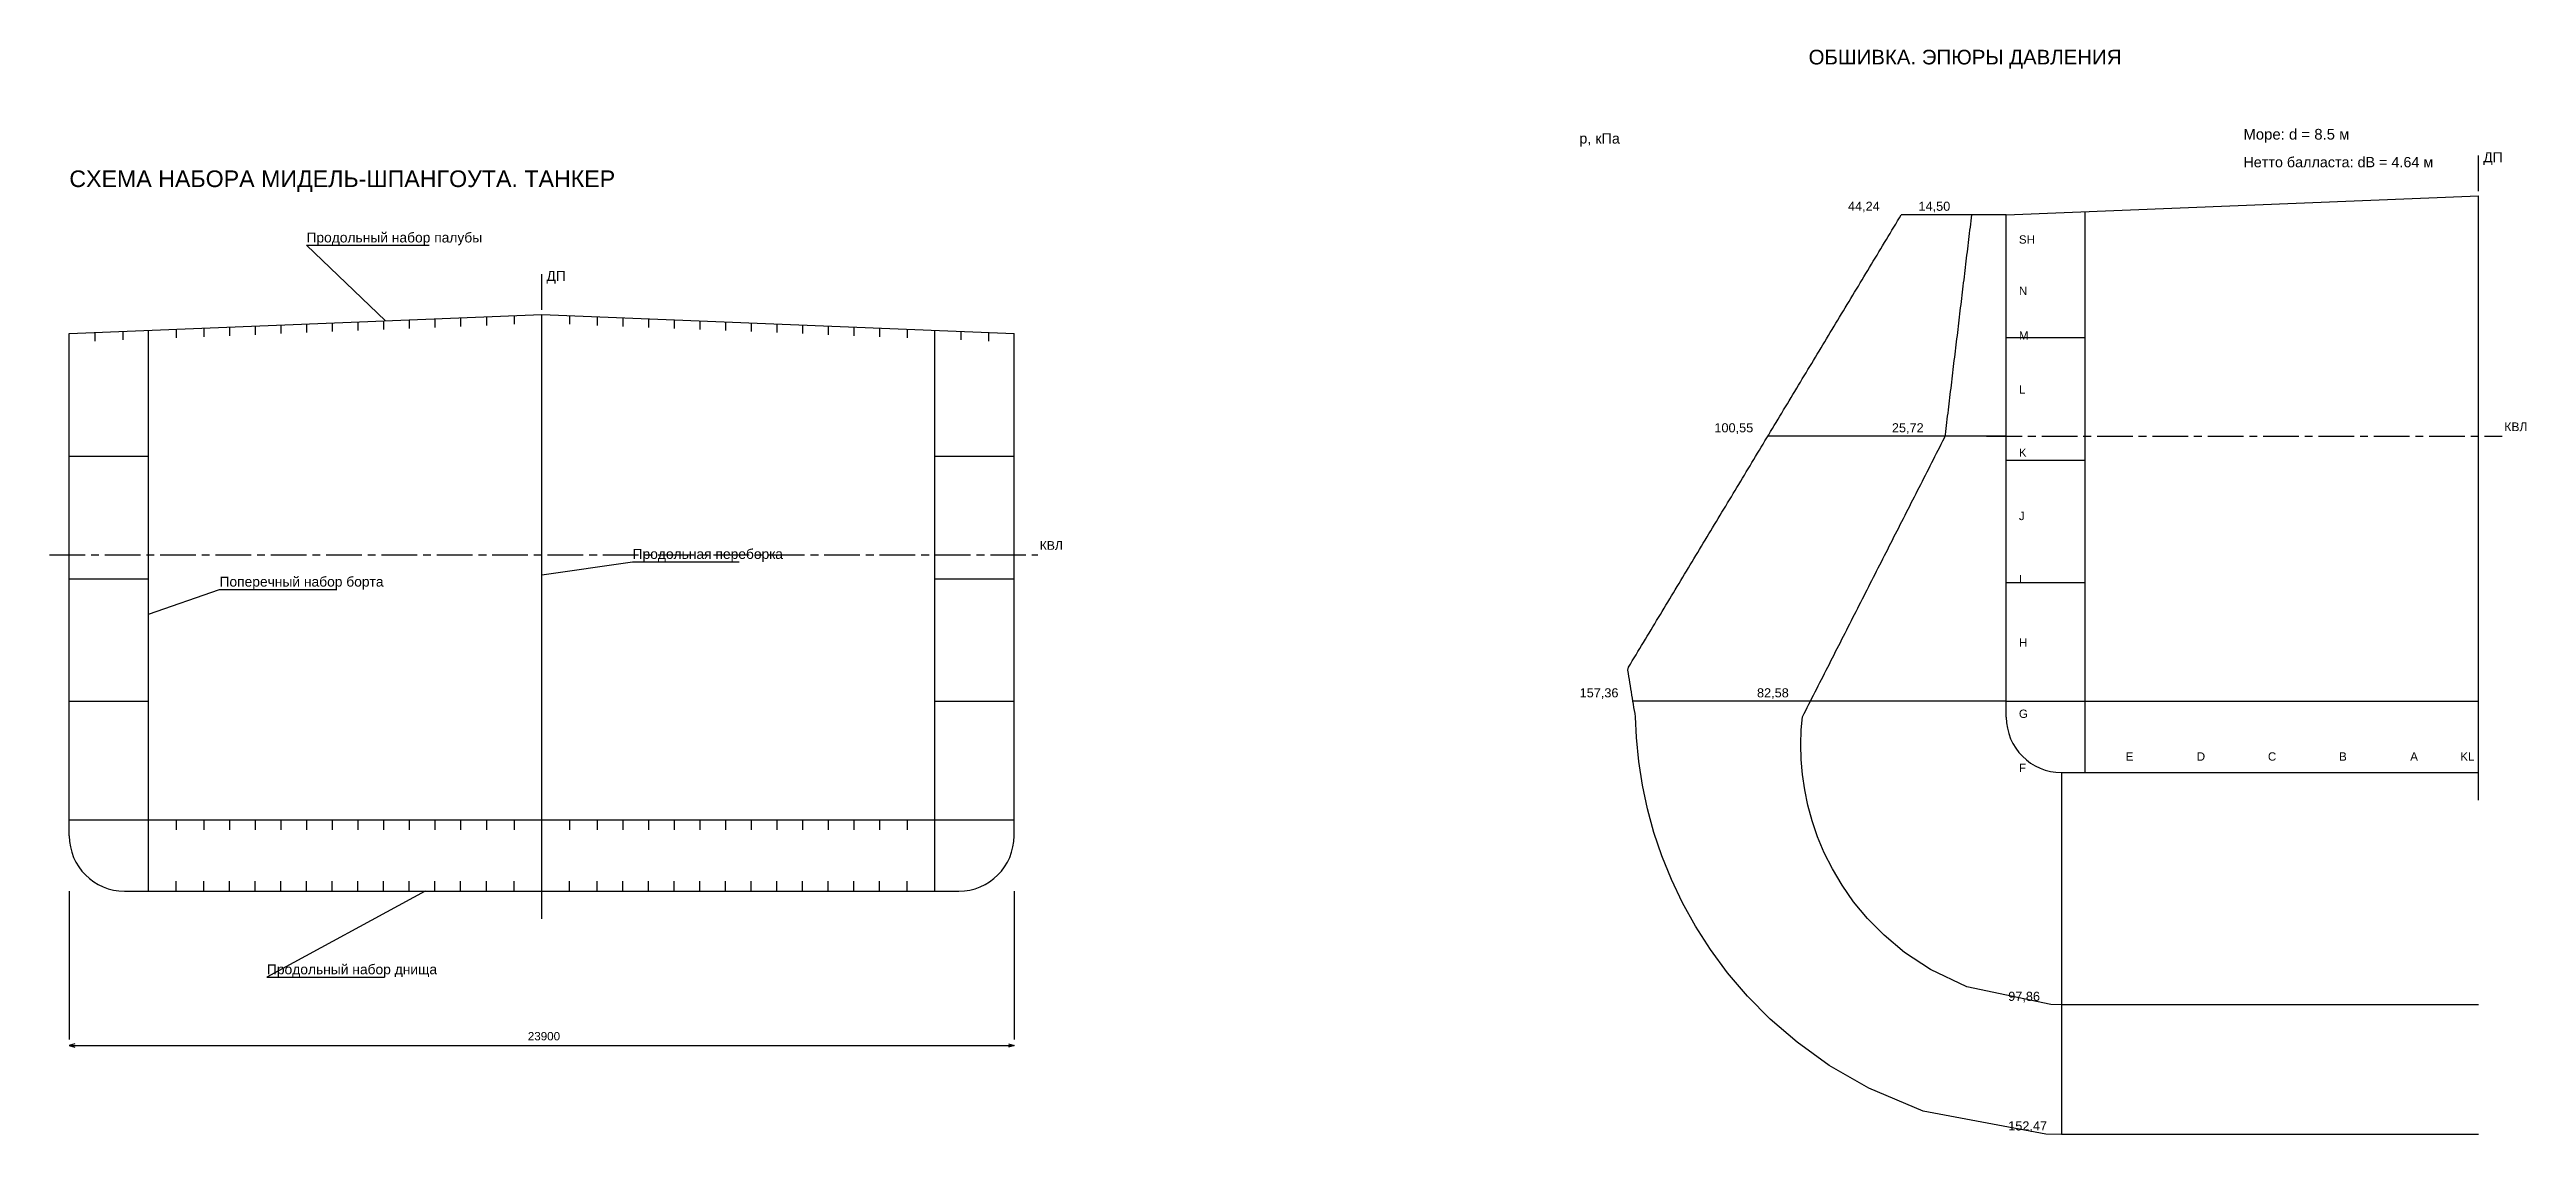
# Model space of a CAD drawing. Header units: millimetres. Extents: x -5500 to 138650, y -17240 to 192034.
# Drawn here: x -500 to 62161, y 26852 to 54276 of the extents above; entities that cross this region are included whole.
import ezdxf

# ---------------------------------------------------------------- set-up
doc = ezdxf.new("R2010")
doc.units = ezdxf.units.MM
doc.linetypes.add('AXIS22', pattern=[1400, 900, -150, 200, -150])
for name, color, linetype in [('01_CENTER', 30, 'AXIS22'), ('01_DIM', 2, 'Continuous'), ('01_HULL', 4, 'Continuous'), ('01_MEMBER', 7, 'Continuous'), ('01_SEAM', 7, 'Continuous'), ('01_TEXT', 7, 'Continuous'), ('02_CENTER', 30, 'AXIS22'), ('02_HULL', 4, 'Continuous'), ('02_NET', 6, 'Continuous'), ('02_SEA', 3, 'Continuous'), ('02_TEXT', 7, 'Continuous')]:
    doc.layers.add(name, color=color, linetype=linetype)
doc.styles.add('RU', font='arial.ttf')

msp = doc.modelspace()

# ---------------------------------------------------------------- texts
at = {"layer": '01_DIM', "style": 'RU'}
msp.add_text('23900', height=210, dxfattribs=at).set_placement((11600, 29230))
at = {"layer": '01_TEXT', "style": 'RU'}
for s, height, p in [('СХЕМА НАБОРА МИДЕЛЬ-ШПАНГОУТА. ТАНКЕР', 420, (0, 50800)), ('Продольный набор палубы', 250, (6000, 49400)), ('ДП', 250, (12070, 48428)), ('Продольная переборка', 250, (14250, 41400)), ('КВЛ', 220, (24550, 41630)), ('Поперечный набор борта', 250, (3800, 40700)), ('Продольный набор днища', 250, (5000, 30900))]:
    msp.add_text(s, height=height, dxfattribs=at).set_placement(p)
at = {"layer": '02_NET', "style": 'RU'}
for s, height, p in [('Нетто балласта: dB = 4.64 м', 260, (55000, 51300)), ('44,24', 230, (44996, 50200)), ('100,55', 230, (41617, 44600)), ('157,36', 230, (38208, 37900)), ('152,47', 230, (49050, 26952))]:
    msp.add_text(s, height=height, dxfattribs=at).set_placement(p)
at = {"layer": '02_SEA', "style": 'RU'}
for s, height, p in [('Море: d = 8.5 м', 270, (55000, 52000)), ('14,50', 230, (46780, 50200)), ('25,72', 230, (46107, 44600)), ('82,58', 230, (42695, 37900)), ('97,86', 230, (49050, 30228))]:
    msp.add_text(s, height=height, dxfattribs=at).set_placement(p)
at = {"layer": '02_TEXT', "style": 'RU'}
for s, height, p in [('ОБШИВКА. ЭПЮРЫ ДАВЛЕНИЯ', 370, (44000, 53900)), ('p, кПа', 260, (38200, 51900)), ('ДП', 250, (61070, 51428)), ('SH', 210, (49320, 49370)), ('N', 210, (49320, 48075)), ('M', 210, (49320, 46946)), ('L', 210, (49320, 45581)), ('КВЛ', 220, (61600, 44630)), ('K', 210, (49320, 43981)), ('J', 210, (49320, 42381)), ('I', 210, (49320, 40781)), ('H', 210, (49320, 39181)), ('G', 210, (49320, 37381)), ('E', 210, (52020, 36300)), ('D', 210, (53820, 36300)), ('C', 210, (55620, 36300)), ('B', 210, (57420, 36300)), ('A', 210, (59220, 36300)), ('KL', 210, (60485, 36300)), ('F', 210, (49320, 36012))]:
    msp.add_text(s, height=height, dxfattribs=at).set_placement(p)

# ---------------------------------------------------------------- linework, layer by layer
at = {"layer": '01_CENTER'}
for p, q in [((11950, 32300), (11950, 48678)), ((-500, 41500), (24500, 41500))]:
    msp.add_line(p, q, dxfattribs=at)
at = {"layer": '01_DIM'}
for p, q in [((0, 33000), (0, 29250)), ((23900, 33000), (23900, 29250)), ((0, 29100), (23900, 29100))]:
    msp.add_line(p, q, dxfattribs=at)
for points in [[(140, 29140), (0, 29100), (140, 29060)], [(23760, 29140), (23900, 29100), (23760, 29060)]]:
    msp.add_lwpolyline(points, dxfattribs=at)
at = {"layer": '01_HULL'}
for p, q in [((0, 34400), (0, 47100)), ((2000, 33000), (2000, 47180)), ((11950, 33000), (11950, 47578)), ((21900, 33000), (21900, 47180)), ((23900, 34400), (23900, 47100)), ((0, 44000), (2000, 44000)), ((21900, 44000), (23900, 44000)), ((0, 40900), (2000, 40900)), ((21900, 40900), (23900, 40900)), ((0, 37800), (2000, 37800)), ((21900, 37800), (23900, 37800)), ((0, 34800), (23900, 34800)), ((1400, 33000), (22500, 33000))]:
    msp.add_line(p, q, dxfattribs=at)
msp.add_lwpolyline([(0, 47100), (11950, 47578), (23900, 47100)], dxfattribs=at)
for centre, start, end in [((1400, 34400), 180, 270), ((22500, 34400), 270, 360)]:
    msp.add_arc(centre, 1400, start, end, dxfattribs=at)
at = {"layer": '01_MEMBER'}
for p, q in [((650, 47126), (650, 46906)), ((1350, 47154), (1350, 46934)), ((2700, 47208), (2700, 46988)), ((3400, 47236), (3400, 47016)), ((4050, 47262), (4050, 47042)), ((4700, 47288), (4700, 47068)), ((5350, 47314), (5350, 47094)), ((6000, 47340), (6000, 47120)), ((6650, 47366), (6650, 47146)), ((7300, 47392), (7300, 47172)), ((7950, 47418), (7950, 47198)), ((8600, 47444), (8600, 47224)), ((9250, 47470), (9250, 47250)), ((9900, 47496), (9900, 47276)), ((10550, 47522), (10550, 47302)), ((11250, 47550), (11250, 47330)), ((12650, 47550), (12650, 47330)), ((13350, 47522), (13350, 47302)), ((14000, 47496), (14000, 47276)), ((14650, 47470), (14650, 47250)), ((15300, 47444), (15300, 47224)), ((15950, 47418), (15950, 47198)), ((16600, 47392), (16600, 47172)), ((17250, 47366), (17250, 47146)), ((17900, 47340), (17900, 47120)), ((18550, 47314), (18550, 47094)), ((19200, 47288), (19200, 47068)), ((19850, 47262), (19850, 47042)), ((20500, 47236), (20500, 47016)), ((21200, 47208), (21200, 46988)), ((22550, 47154), (22550, 46934)), ((23250, 47126), (23250, 46906)), ((2700, 34800), (2700, 34550)), ((3400, 34800), (3400, 34550)), ((4050, 34800), (4050, 34550)), ((4700, 34800), (4700, 34550)), ((5350, 34800), (5350, 34550)), ((6000, 34800), (6000, 34550)), ((6650, 34800), (6650, 34550)), ((7300, 34800), (7300, 34550)), ((7950, 34800), (7950, 34550)), ((8600, 34800), (8600, 34550)), ((9250, 34800), (9250, 34550)), ((9900, 34800), (9900, 34550)), ((10550, 34800), (10550, 34550)), ((11250, 34800), (11250, 34550)), ((12650, 34800), (12650, 34550)), ((13350, 34800), (13350, 34550)), ((14000, 34800), (14000, 34550)), ((14650, 34800), (14650, 34550)), ((15300, 34800), (15300, 34550)), ((15950, 34800), (15950, 34550)), ((16600, 34800), (16600, 34550)), ((17250, 34800), (17250, 34550)), ((17900, 34800), (17900, 34550)), ((18550, 34800), (18550, 34550)), ((19200, 34800), (19200, 34550)), ((19850, 34800), (19850, 34550)), ((20500, 34800), (20500, 34550)), ((21200, 34800), (21200, 34550)), ((2700, 33000), (2700, 33250)), ((3400, 33000), (3400, 33250)), ((4050, 33000), (4050, 33250)), ((4700, 33000), (4700, 33250)), ((5350, 33000), (5350, 33250)), ((6000, 33000), (6000, 33250)), ((6650, 33000), (6650, 33250)), ((7300, 33000), (7300, 33250)), ((7950, 33000), (7950, 33250)), ((8600, 33000), (8600, 33250)), ((9250, 33000), (9250, 33250)), ((9900, 33000), (9900, 33250)), ((10550, 33000), (10550, 33250)), ((11250, 33000), (11250, 33250)), ((12650, 33000), (12650, 33250)), ((13350, 33000), (13350, 33250)), ((14000, 33000), (14000, 33250)), ((14650, 33000), (14650, 33250)), ((15300, 33000), (15300, 33250)), ((15950, 33000), (15950, 33250)), ((16600, 33000), (16600, 33250)), ((17250, 33000), (17250, 33250)), ((17900, 33000), (17900, 33250)), ((18550, 33000), (18550, 33250)), ((19200, 33000), (19200, 33250)), ((19850, 33000), (19850, 33250)), ((20500, 33000), (20500, 33250)), ((21200, 33000), (21200, 33250))]:
    msp.add_line(p, q, dxfattribs=at)
at = {"layer": '01_SEAM'}
for points in [[(8000, 47420), (6000, 49330), (9105, 49330)], [(11950, 41000), (14250, 41330), (16950, 41330)], [(2000, 40000), (3800, 40630), (6770, 40630)], [(9000, 33000), (5000, 30830), (7970, 30830)]]:
    msp.add_lwpolyline(points, dxfattribs=at)
at = {"layer": '02_CENTER'}
for p, q in [((60950, 35300), (60950, 51678)), ((48500, 44500), (61550, 44500))]:
    msp.add_line(p, q, dxfattribs=at)
at = {"layer": '02_HULL'}
for p, q in [((51000, 36000), (51000, 50180)), ((60950, 36000), (60950, 50578)), ((49000, 37400), (49000, 50100)), ((49000, 47000), (51000, 47000)), ((49000, 43900), (51000, 43900)), ((49000, 40800), (51000, 40800)), ((49000, 37800), (60950, 37800)), ((50400, 36000), (60950, 36000))]:
    msp.add_line(p, q, dxfattribs=at)
msp.add_lwpolyline([(49000, 50100), (60950, 50578)], dxfattribs=at)
msp.add_arc((50400, 37400), 1400, 180, 270, dxfattribs=at)
at = {"layer": '02_NET'}
for p, q in [((49000, 50100), (46346, 50100)), ((49000, 44500), (42967, 44500)), ((49000, 37800), (39558, 37800)), ((50400, 36000), (50400, 26852))]:
    msp.add_line(p, q, dxfattribs=at)
msp.add_lwpolyline([(60950, 26852), (50400, 26852), (50001, 26859), (46895, 27437), (45525, 28017), (44518, 28598), (43708, 29180), (43030, 29764), (42451, 30349), (41951, 30936), (41517, 31524), (41139, 32114), (40812, 32705), (40530, 33297), (40290, 33891), (40089, 34486), (39926, 35083), (39798, 35681), (39706, 36281), (39647, 36882), (39622, 37411), (39609, 37489), (39596, 37568), (39583, 37646), (39571, 37724), (39558, 37803), (39545, 37881), (39532, 37959), (39520, 38038), (39507, 38116), (39494, 38194), (39481, 38273), (39468, 38351), (39456, 38429), (39443, 38507), (39430, 38586), (39446, 38664), (39494, 38742), (39541, 38821), (39588, 38899), (39635, 38977), (39683, 39056), (39730, 39134), (39777, 39212), (39824, 39291), (39872, 39369), (39919, 39447), (39966, 39526), (40014, 39604), (40061, 39682), (40108, 39761), (40155, 39839), (40203, 39917), (40250, 39996), (40297, 40074), (40344, 40152), (40392, 40231), (40439, 40309), (40486, 40387), (40533, 40466), (40581, 40544), (40628, 40622), (40675, 40701), (40722, 40779), (40770, 40857), (40817, 40936), (40864, 41014), (40911, 41092), (40959, 41171), (41006, 41249), (41053, 41327), (41100, 41406), (41148, 41484), (41195, 41562), (41242, 41641), (41289, 41719), (41337, 41797), (41384, 41876), (41431, 41954), (41478, 42032), (41526, 42111), (41573, 42189), (41620, 42267), (41667, 42346), (41715, 42424), (41762, 42502), (41809, 42581), (41856, 42659), (41904, 42737), (41951, 42816), (41998, 42894), (42046, 42972), (42093, 43050), (42140, 43129), (42187, 43207), (42235, 43285), (42282, 43364), (42329, 43442), (42376, 43520), (42424, 43599), (42471, 43677), (42518, 43755), (42565, 43834), (42613, 43912), (42660, 43990), (42707, 44069), (42754, 44147), (42802, 44225), (42849, 44304), (42896, 44382), (42943, 44460), (42991, 44539), (43038, 44617), (43085, 44695), (43132, 44774), (43180, 44852), (43227, 44930), (43274, 45009), (43321, 45087), (43369, 45165), (43416, 45244), (43463, 45322), (43510, 45400), (43558, 45479), (43605, 45557), (43652, 45635), (43699, 45714), (43747, 45792), (43794, 45870), (43841, 45949), (43889, 46027), (43936, 46105), (43983, 46184), (44030, 46262), (44078, 46340), (44125, 46419), (44172, 46497), (44219, 46575), (44267, 46654), (44314, 46732), (44361, 46810), (44408, 46889), (44456, 46967), (44503, 47045), (44550, 47124), (44597, 47202), (44645, 47280), (44692, 47359), (44739, 47437), (44786, 47515), (44834, 47594), (44881, 47672), (44928, 47750), (44975, 47828), (45023, 47907), (45070, 47985), (45117, 48063), (45164, 48142), (45212, 48220), (45259, 48298), (45306, 48377), (45353, 48455), (45401, 48533), (45448, 48612), (45495, 48690), (45542, 48768), (45590, 48847), (45637, 48925), (45684, 49003), (45732, 49082), (45779, 49160), (45826, 49238), (45873, 49317), (45921, 49395), (45968, 49473), (46015, 49552), (46062, 49630), (46110, 49708), (46157, 49787), (46204, 49865), (46251, 49943), (46299, 50022), (46346, 50100)], dxfattribs=at)
at = {"layer": '02_SEA'}
for p, q in [((49000, 50100), (48130, 50100)), ((49000, 44500), (47457, 44500)), ((49000, 37800), (44045, 37800)), ((50400, 36000), (50400, 30128))]:
    msp.add_line(p, q, dxfattribs=at)
msp.add_lwpolyline([(60950, 30128), (50400, 30128), (50125, 30134), (48000, 30579), (47085, 31019), (46427, 31454), (45910, 31885), (45489, 32312), (45140, 32734), (44847, 33151), (44602, 33565), (44397, 33973), (44228, 34378), (44091, 34777), (43983, 35173), (43902, 35564), (43846, 35950), (43813, 36332), (43803, 36709), (43815, 37082), (43847, 37411), (43887, 37489), (43927, 37568), (43967, 37646), (44007, 37724), (44046, 37803), (44086, 37881), (44126, 37959), (44166, 38038), (44206, 38116), (44246, 38194), (44286, 38273), (44326, 38351), (44365, 38429), (44405, 38507), (44445, 38586), (44485, 38664), (44525, 38742), (44565, 38821), (44605, 38899), (44645, 38977), (44685, 39056), (44724, 39134), (44764, 39212), (44804, 39291), (44844, 39369), (44884, 39447), (44924, 39526), (44964, 39604), (45004, 39682), (45044, 39761), (45083, 39839), (45123, 39917), (45163, 39996), (45203, 40074), (45243, 40152), (45283, 40231), (45323, 40309), (45363, 40387), (45403, 40466), (45442, 40544), (45482, 40622), (45522, 40701), (45562, 40779), (45602, 40857), (45642, 40936), (45682, 41014), (45722, 41092), (45762, 41171), (45801, 41249), (45841, 41327), (45881, 41406), (45921, 41484), (45961, 41562), (46001, 41641), (46041, 41719), (46081, 41797), (46121, 41876), (46160, 41954), (46200, 42032), (46240, 42111), (46280, 42189), (46320, 42267), (46360, 42346), (46400, 42424), (46440, 42502), (46480, 42581), (46519, 42659), (46559, 42737), (46599, 42816), (46639, 42894), (46679, 42972), (46719, 43050), (46759, 43129), (46799, 43207), (46838, 43285), (46878, 43364), (46918, 43442), (46958, 43520), (46998, 43599), (47038, 43677), (47078, 43755), (47118, 43834), (47158, 43912), (47197, 43990), (47237, 44069), (47277, 44147), (47317, 44225), (47357, 44304), (47397, 44382), (47437, 44460), (47462, 44539), (47471, 44617), (47480, 44695), (47490, 44774), (47499, 44852), (47509, 44930), (47518, 45009), (47527, 45087), (47537, 45165), (47546, 45244), (47556, 45322), (47565, 45400), (47575, 45479), (47584, 45557), (47593, 45635), (47603, 45714), (47612, 45792), (47622, 45870), (47631, 45949), (47640, 46027), (47650, 46105), (47659, 46184), (47669, 46262), (47678, 46340), (47687, 46419), (47697, 46497), (47706, 46575), (47716, 46654), (47725, 46732), (47735, 46810), (47744, 46889), (47753, 46967), (47763, 47045), (47772, 47124), (47782, 47202), (47791, 47280), (47800, 47359), (47810, 47437), (47819, 47515), (47829, 47594), (47838, 47672), (47847, 47750), (47857, 47828), (47866, 47907), (47876, 47985), (47885, 48063), (47895, 48142), (47904, 48220), (47913, 48298), (47923, 48377), (47932, 48455), (47942, 48533), (47951, 48612), (47960, 48690), (47970, 48768), (47979, 48847), (47989, 48925), (47998, 49003), (48007, 49082), (48017, 49160), (48026, 49238), (48036, 49317), (48045, 49395), (48055, 49473), (48064, 49552), (48073, 49630), (48083, 49708), (48092, 49787), (48102, 49865), (48111, 49943), (48120, 50022), (48130, 50100)], dxfattribs=at)

msp.set_redraw_order([(e.dxf.handle, doc.entitydb.next_handle()) for e in msp.query("TEXT MTEXT ATTDEF DIMENSION ARC_DIMENSION")])  # texts and dimensions are drawn at this point

doc.saveas('drawing.dxf')
